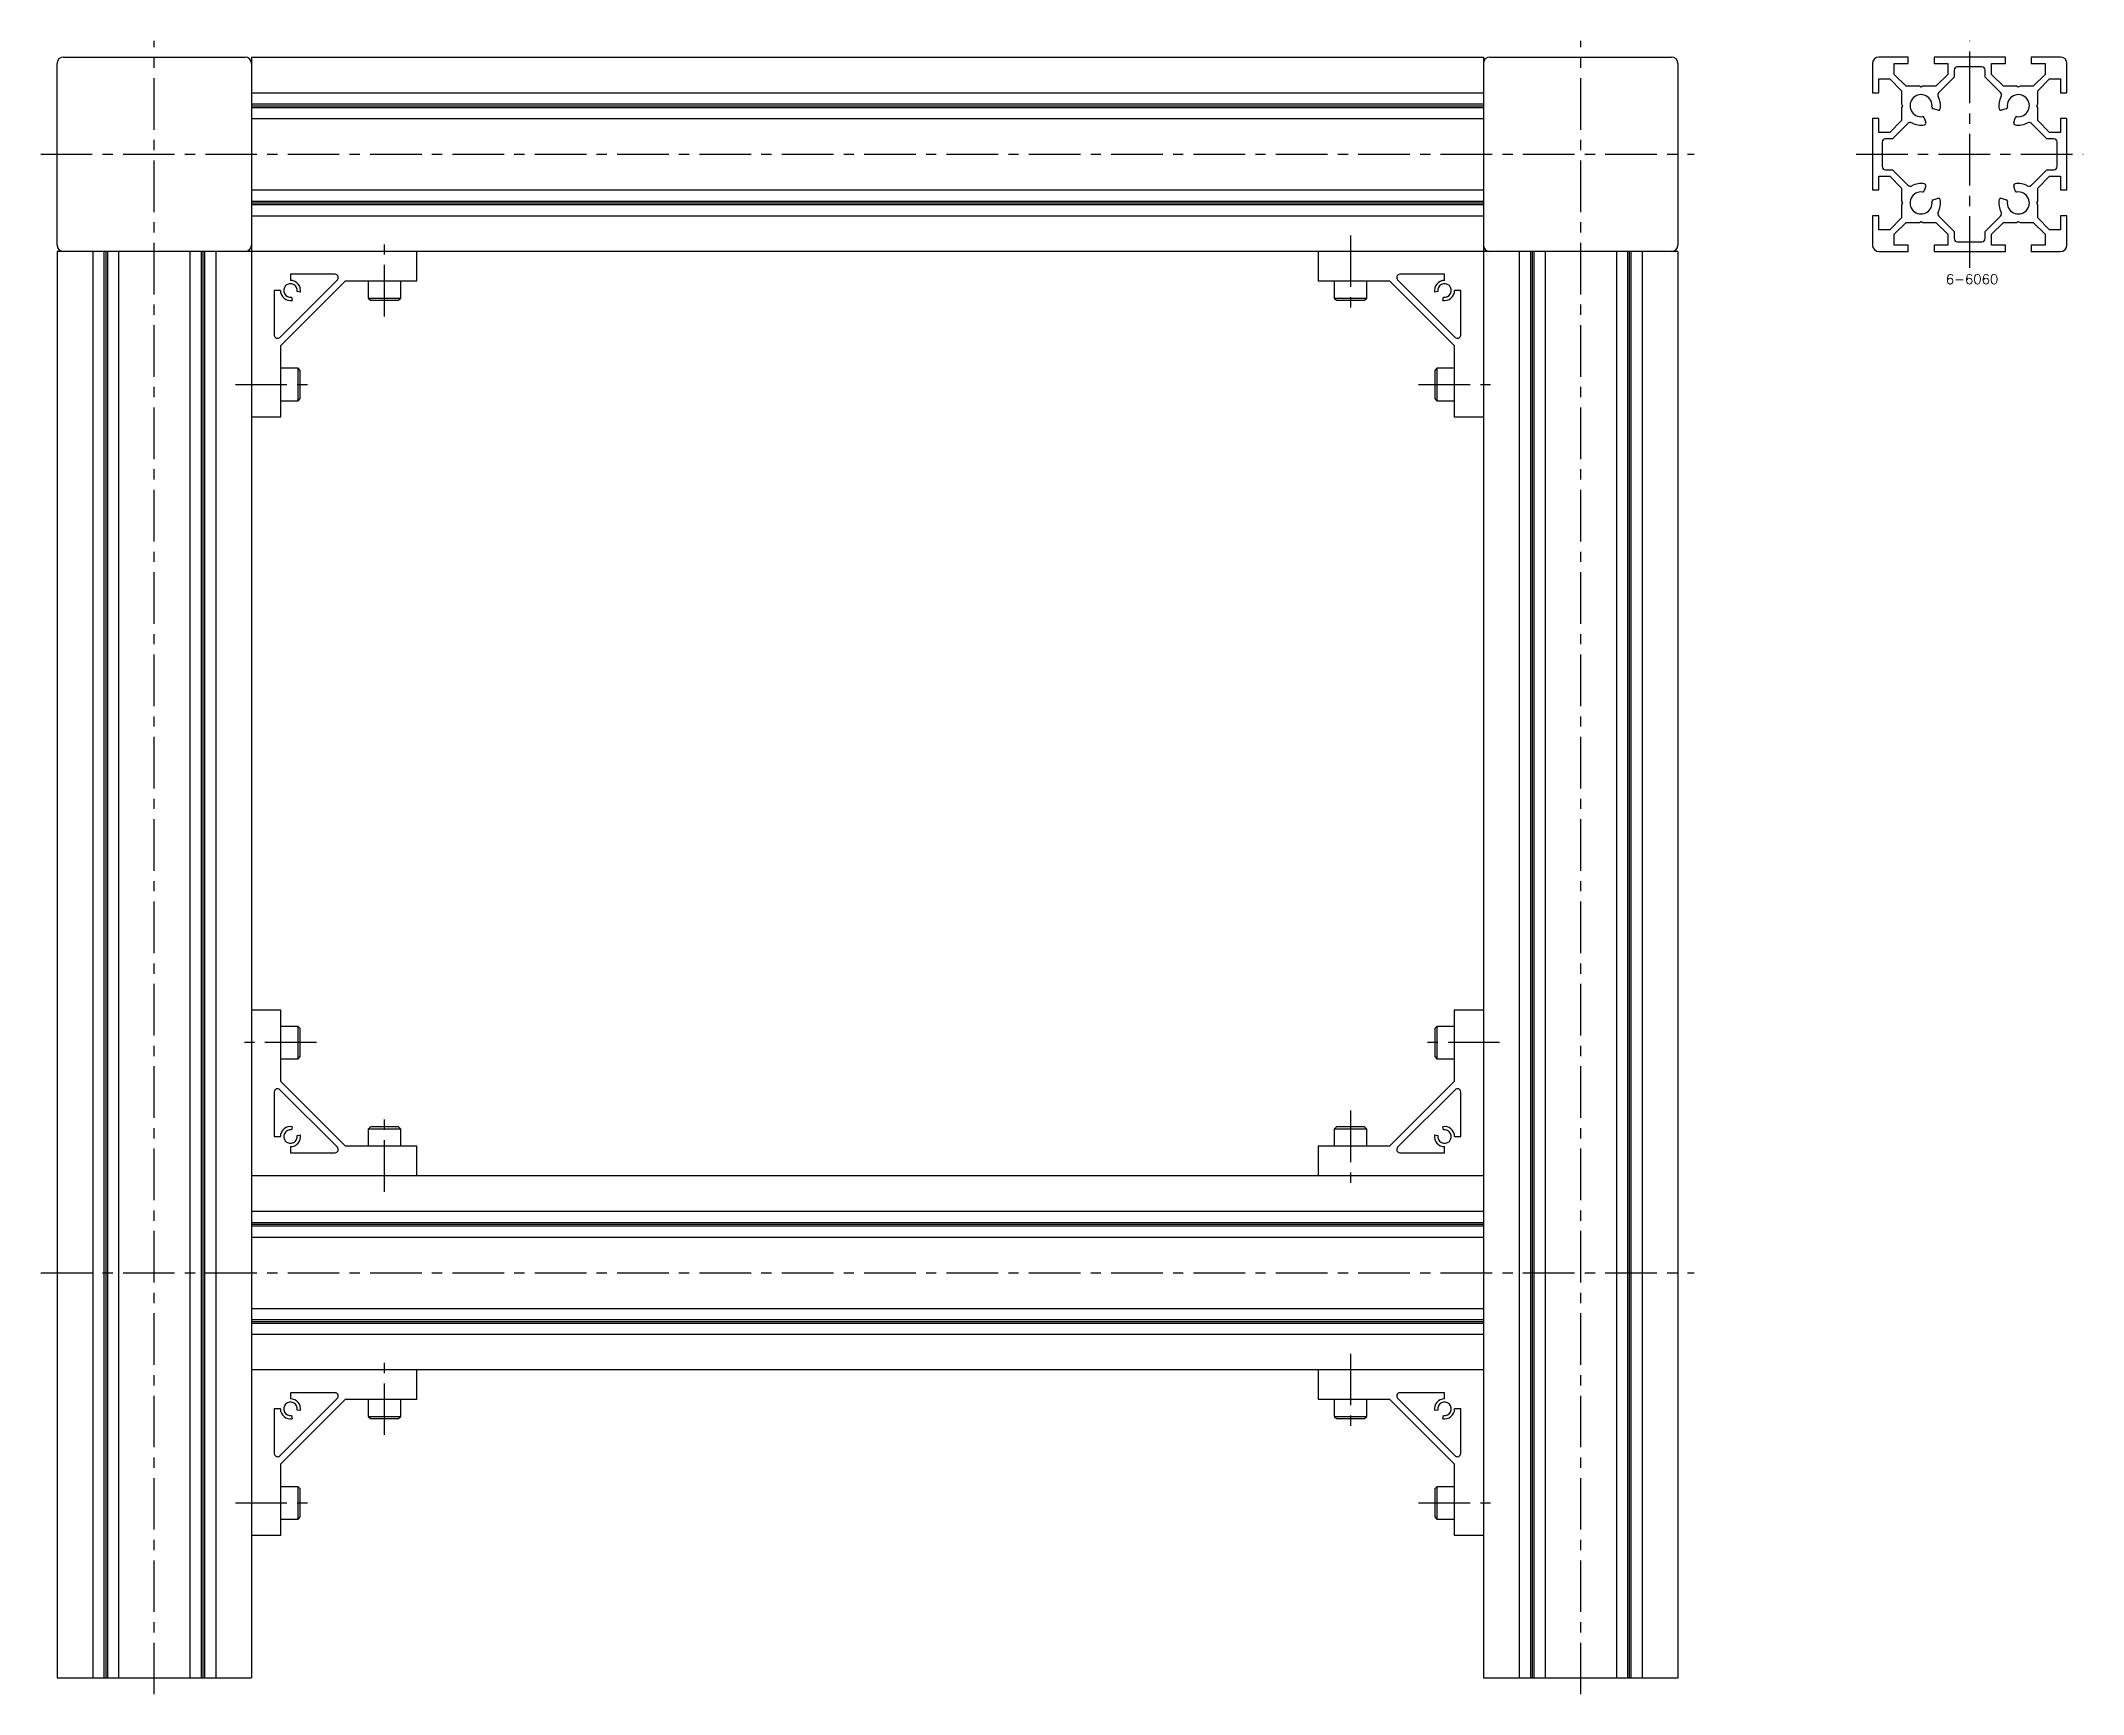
# Model space of a CAD drawing. Extents: x -5 to 1191, y -8 to 1075.
# Drawn here: x 561 to 1191, y 5 to 515 of the extents above; entities that cross this region are included whole.
import ezdxf

# ---------------------------------------------------------------- set-up
doc = ezdxf.new("R2010")
doc.units = 0
doc.header["$LTSCALE"] = 0.5
doc.linetypes.add('CENTER', pattern=[50.8, 31.75, -6.35, 6.35, -6.35])
for name, color, linetype in [('MSM_CENTER', 1, 'CENTER'), ('MSM_CONTINUOUS', 7, 'CONTINUOUS'), ('MSM_PART_NUMBER', 7, 'CONTINUOUS')]:
    doc.layers.add(name, color=color, linetype=linetype)
doc.styles.get("Standard").update_dxf_attribs({"font": 'txt.shx', "height": 3, "bigfont": 'bigfont.shx'})

# ---------------------------------------------------------------- blocks, each defined once
blk = doc.blocks.new('*U10')
at = {"layer": 'MSM_PART_NUMBER'}
blk.add_text('6-6060', height=3, dxfattribs=at).set_placement((1148.62, 439.97))

msp = doc.modelspace()

# ---------------------------------------------------------------- linework, layer by layer
at = {"layer": 'MSM_CENTER'}
for p, q in [((596, 5), (596, 515)), ((1036, 5), (1036, 515)), ((1156, 445), (1156, 515)), ((561, 480), (1071, 480)), ((1121, 480), (1191, 480)), ((667, 430), (667, 455)), ((965, 455), (965, 430)), ((621, 409), (646, 409)), ((986, 409), (1011, 409)), ((646, 206), (621, 206)), ((1011, 206), (986, 206)), ((667, 160), (667, 185)), ((965, 185), (965, 160)), ((561, 135), (1071, 135)), ((667, 85), (667, 110)), ((965, 110), (965, 85)), ((621, 64), (646, 64)), ((986, 64), (1011, 64))]:
    msp.add_line(p, q, dxfattribs=at)
at = {"layer": 'MSM_CONTINUOUS'}
for p, q in [((566, 452), (566, 508)), ((568, 510), (624, 510)), ((626, 510), (626, 10)), ((626, 510), (1006, 510)), ((1006, 510), (1006, 10)), ((1008, 510), (1064, 510)), ((1066, 508), (1066, 452)), ((1126, 508), (1126, 499)), ((1137, 510), (1128, 510)), ((1132.75, 504.66), (1132.75, 508)), ((1132.75, 508), (1137, 508)), ((1136.41, 501), (1132.75, 504.66)), ((1137, 508), (1137, 510)), ((1145, 510), (1145, 508)), ((1167, 510), (1145, 510)), ((1145, 508), (1149.25, 508)), ((1149.25, 504.66), (1145.59, 501)), ((1149.25, 508), (1149.25, 504.66)), ((1151.25, 506), (1151.25, 503.84)), ((1159.75, 507), (1152.25, 507)), ((1160.75, 503.84), (1160.75, 506)), ((1162.75, 504.66), (1162.75, 508)), ((1162.75, 508), (1167, 508)), ((1166.41, 501), (1162.75, 504.66)), ((1167, 508), (1167, 510)), ((1184, 510), (1175, 510)), ((1175, 510), (1175, 508)), ((1175, 508), (1179.25, 508)), ((1179.25, 504.66), (1175.59, 501)), ((1179.25, 508), (1179.25, 504.66)), ((1186, 499), (1186, 508)), ((626, 499), (1006, 499)), ((1126, 499), (1128, 499)), ((1128, 503.25), (1131.34, 503.25)), ((1128, 499), (1128, 503.25)), ((1131.34, 503.25), (1135, 499.59)), ((1135, 499.59), (1135, 495.52)), ((1140.48, 501), (1136.41, 501)), ((1141, 500.7), (1140.48, 501)), ((1141.52, 501), (1141, 500.7)), ((1145.59, 501), (1141.52, 501)), ((1151.25, 503.84), (1146.45, 499.04)), ((1165.55, 499.04), (1160.75, 503.84)), ((1170.48, 501), (1166.41, 501)), ((1171, 500.7), (1170.48, 501)), ((1171.52, 501), (1171, 500.7)), ((1175.59, 501), (1171.52, 501)), ((1177, 499.59), (1180.66, 503.25)), ((1177, 495.52), (1177, 499.59)), ((1180.66, 503.25), (1184, 503.25)), ((1184, 503.25), (1184, 499)), ((1184, 499), (1186, 499)), ((626, 495.52), (1006, 495.52)), ((626, 495), (1006, 495)), ((626, 494.48), (1006, 494.48)), ((1135, 495.52), (1135.3, 495)), ((1135.3, 495), (1135, 494.48)), ((1135, 494.48), (1135, 490.41)), ((1146.29, 493.58), (1144.74, 494)), ((1167.26, 494), (1165.71, 493.58)), ((1176.7, 495), (1177, 495.52)), ((1177, 494.48), (1176.7, 495)), ((1177, 490.41), (1177, 494.48)), ((626, 491), (1006, 491)), ((1128, 491), (1126, 491)), ((1126, 491), (1126, 469)), ((1128, 486.75), (1128, 491)), ((1131.34, 486.75), (1128, 486.75)), ((1135, 490.41), (1131.34, 486.75)), ((1136.96, 489.55), (1132.16, 484.75)), ((1142, 491.26), (1142.42, 489.71)), ((1169.58, 489.71), (1170, 491.26)), ((1179.84, 484.75), (1175.04, 489.55)), ((1180.66, 486.75), (1177, 490.41)), ((1184, 486.75), (1180.66, 486.75)), ((1186, 491), (1184, 491)), ((1184, 491), (1184, 486.75)), ((1186, 469), (1186, 491)), ((1129, 483.75), (1129, 476.25)), ((1132.16, 484.75), (1130, 484.75)), ((1182, 484.75), (1179.84, 484.75)), ((1183, 476.25), (1183, 483.75)), ((1128, 469), (1128, 473.25)), ((1128, 473.25), (1131.34, 473.25)), ((1130, 475.25), (1132.16, 475.25)), ((1131.34, 473.25), (1135, 469.59)), ((1132.16, 475.25), (1136.96, 470.45)), ((1175.04, 470.45), (1179.84, 475.25)), ((1177, 469.59), (1180.66, 473.25)), ((1179.84, 475.25), (1182, 475.25)), ((1180.66, 473.25), (1184, 473.25)), ((1184, 473.25), (1184, 469)), ((626, 469), (1006, 469)), ((1126, 469), (1128, 469)), ((1135, 469.59), (1135, 465.52)), ((1142.42, 470.29), (1142, 468.74)), ((1144.74, 466), (1146.29, 466.42)), ((1165.71, 466.42), (1167.26, 466)), ((1170, 468.74), (1169.58, 470.29)), ((1177, 465.52), (1177, 469.59)), ((1184, 469), (1186, 469)), ((626, 465.52), (1006, 465.52)), ((626, 465), (1006, 465)), ((626, 464.48), (1006, 464.48)), ((626, 461), (1006, 461)), ((1128, 461), (1126, 461)), ((1126, 461), (1126, 452)), ((1128, 456.75), (1128, 461)), ((1135, 460.41), (1131.34, 456.75)), ((1135, 465.52), (1135.3, 465)), ((1135.3, 465), (1135, 464.48)), ((1135, 464.48), (1135, 460.41)), ((1146.45, 460.96), (1151.25, 456.16)), ((1160.75, 456.16), (1165.55, 460.96)), ((1176.7, 465), (1177, 465.52)), ((1177, 464.48), (1176.7, 465)), ((1177, 460.41), (1177, 464.48)), ((1180.66, 456.75), (1177, 460.41)), ((1186, 461), (1184, 461)), ((1184, 461), (1184, 456.75)), ((1186, 452), (1186, 461)), ((1131.34, 456.75), (1128, 456.75)), ((1132.75, 455.34), (1136.41, 459)), ((1132.75, 452), (1132.75, 455.34)), ((1136.41, 459), (1140.48, 459)), ((1140.48, 459), (1141, 459.3)), ((1141, 459.3), (1141.52, 459)), ((1141.52, 459), (1145.59, 459)), ((1145.59, 459), (1149.25, 455.34)), ((1149.25, 455.34), (1149.25, 452)), ((1151.25, 456.16), (1151.25, 454)), ((1160.75, 454), (1160.75, 456.16)), ((1162.75, 455.34), (1166.41, 459)), ((1162.75, 452), (1162.75, 455.34)), ((1166.41, 459), (1170.48, 459)), ((1170.48, 459), (1171, 459.3)), ((1171, 459.3), (1171.52, 459)), ((1171.52, 459), (1175.59, 459)), ((1175.59, 459), (1179.25, 455.34)), ((1179.25, 455.34), (1179.25, 452)), ((1184, 456.75), (1180.66, 456.75)), ((1066, 450), (566, 450)), ((566, 450), (566, 10)), ((577, 450), (577, 10)), ((580.48, 450), (580.48, 10)), ((581, 450), (581, 10)), ((581.52, 450), (581.52, 10)), ((585, 450), (585, 10)), ((607, 450), (607, 10)), ((610.48, 450), (610.48, 10)), ((611, 450), (611, 10)), ((611.52, 450), (611.52, 10)), ((615, 450), (615, 10)), ((677, 441), (677, 450)), ((955, 450), (955, 441)), ((1017, 450), (1017, 10)), ((1020.48, 450), (1020.48, 10)), ((1021, 450), (1021, 10)), ((1021.52, 450), (1021.52, 10)), ((1025, 450), (1025, 10)), ((1047, 450), (1047, 10)), ((1050.48, 450), (1050.48, 10)), ((1051, 450), (1051, 10)), ((1051.52, 450), (1051.52, 10)), ((1055, 450), (1055, 10)), ((1066, 450), (1066, 10)), ((1128, 450), (1137, 450)), ((1137, 452), (1132.75, 452)), ((1137, 450), (1137, 452)), ((1149.25, 452), (1145, 452)), ((1145, 452), (1145, 450)), ((1145, 450), (1167, 450)), ((1152.25, 453), (1159.75, 453)), ((1167, 452), (1162.75, 452)), ((1167, 450), (1167, 452)), ((1175, 452), (1175, 450)), ((1179.25, 452), (1175, 452)), ((1175, 450), (1184, 450)), ((634.71, 423.54), (652.46, 441.29)), ((635, 421), (655, 441)), ((638, 443), (638, 441.1)), ((651.76, 443), (638, 443)), ((655, 441), (677, 441)), ((662, 441), (662, 435.67)), ((672, 435.67), (672, 441)), ((955, 441), (977, 441)), ((960, 441), (960, 435.67)), ((970, 435.67), (970, 441)), ((977, 441), (997, 421)), ((979.54, 441.29), (997.29, 423.54)), ((994, 443), (980.24, 443)), ((994, 441.1), (994, 443)), ((633, 438), (633, 424.24)), ((634.9, 438), (633, 438)), ((638.36, 435.93), (638.54, 434.95)), ((641.05, 437.46), (640.07, 437.64)), ((662, 435.67), (662.67, 435)), ((662, 435.67), (672, 435.67)), ((662.67, 435), (671.33, 435)), ((671.33, 435), (672, 435.67)), ((960, 435.67), (960.67, 435)), ((960, 435.67), (970, 435.67)), ((960.67, 435), (969.33, 435)), ((969.33, 435), (970, 435.67)), ((991.93, 437.64), (990.95, 437.46)), ((993.46, 434.95), (993.64, 435.93)), ((999, 438), (997.1, 438)), ((999, 424.24), (999, 438)), ((635, 399), (635, 421)), ((997, 421), (997, 399)), ((640.33, 414), (635, 414)), ((641, 413.33), (640.33, 414)), ((640.33, 404), (640.33, 414)), ((641, 404.67), (641, 413.33)), ((991.67, 414), (991, 413.33)), ((991, 413.33), (991, 404.67)), ((997, 414), (991.67, 414)), ((991.67, 414), (991.67, 404)), ((635, 404), (640.33, 404)), ((640.33, 404), (641, 404.67)), ((991, 404.67), (991.67, 404)), ((991.67, 404), (997, 404)), ((626, 399), (635, 399)), ((997, 399), (1006, 399)), ((635, 216), (626, 216)), ((635, 194), (635, 216)), ((1006, 216), (997, 216)), ((997, 216), (997, 194)), ((640.33, 211), (635, 211)), ((641, 210.33), (640.33, 211)), ((640.33, 201), (640.33, 211)), ((641, 201.67), (641, 210.33)), ((991.67, 211), (991, 210.33)), ((991, 210.33), (991, 201.67)), ((997, 211), (991.67, 211)), ((991.67, 211), (991.67, 201)), ((640.33, 201), (641, 201.67)), ((991, 201.67), (991.67, 201)), ((635, 201), (640.33, 201)), ((991.67, 201), (997, 201)), ((633, 190.76), (633, 177)), ((652.46, 173.71), (634.71, 191.46)), ((655, 174), (635, 194)), ((997, 194), (977, 174)), ((997.29, 191.46), (979.54, 173.71)), ((999, 177), (999, 190.76)), ((633, 177), (634.9, 177)), ((638.54, 180.05), (638.36, 179.07)), ((640.07, 177.36), (641.05, 177.54)), ((662.67, 180), (662, 179.33)), ((662, 179.33), (662, 174)), ((672, 179.33), (662, 179.33)), ((671.33, 180), (662.67, 180)), ((672, 179.33), (671.33, 180)), ((672, 174), (672, 179.33)), ((960.67, 180), (960, 179.33)), ((960, 179.33), (960, 174)), ((970, 179.33), (960, 179.33)), ((969.33, 180), (960.67, 180)), ((970, 179.33), (969.33, 180)), ((970, 174), (970, 179.33)), ((990.95, 177.54), (991.93, 177.36)), ((993.64, 179.07), (993.46, 180.05)), ((997.1, 177), (999, 177)), ((638, 173.9), (638, 172)), ((638, 172), (651.76, 172)), ((677, 174), (655, 174)), ((677, 165), (677, 174)), ((977, 174), (955, 174)), ((955, 174), (955, 165)), ((980.24, 172), (994, 172)), ((994, 172), (994, 173.9)), ((626, 165), (1006, 165)), ((626, 154), (1006, 154)), ((626, 150.52), (1006, 150.52)), ((626, 150), (1006, 150)), ((626, 149.48), (1006, 149.48)), ((626, 146), (1006, 146)), ((626, 124), (1006, 124)), ((626, 120.52), (1006, 120.52)), ((626, 120), (1006, 120)), ((626, 119.48), (1006, 119.48)), ((626, 116), (1006, 116)), ((1006, 105), (626, 105)), ((677, 96), (677, 105)), ((955, 105), (955, 96)), ((634.71, 78.54), (652.46, 96.29)), ((635, 76), (655, 96)), ((638, 98), (638, 96.1)), ((651.76, 98), (638, 98)), ((655, 96), (677, 96)), ((662, 96), (662, 90.67)), ((672, 90.67), (672, 96)), ((955, 96), (977, 96)), ((960, 96), (960, 90.67)), ((970, 90.67), (970, 96)), ((977, 96), (997, 76)), ((979.54, 96.29), (997.29, 78.54)), ((994, 98), (980.24, 98)), ((994, 96.1), (994, 98)), ((633, 93), (633, 79.24)), ((634.9, 93), (633, 93)), ((638.36, 90.93), (638.54, 89.95)), ((641.05, 92.46), (640.07, 92.64)), ((662, 90.67), (662.67, 90)), ((662, 90.67), (672, 90.67)), ((662.67, 90), (671.33, 90)), ((671.33, 90), (672, 90.67)), ((960, 90.67), (960.67, 90)), ((960, 90.67), (970, 90.67)), ((960.67, 90), (969.33, 90)), ((969.33, 90), (970, 90.67)), ((991.93, 92.64), (990.95, 92.46)), ((993.46, 89.95), (993.64, 90.93)), ((999, 93), (997.1, 93)), ((999, 79.24), (999, 93)), ((635, 54), (635, 76)), ((997, 76), (997, 54)), ((640.33, 69), (635, 69)), ((641, 68.33), (640.33, 69)), ((640.33, 59), (640.33, 69)), ((641, 59.67), (641, 68.33)), ((991.67, 69), (991, 68.33)), ((991, 68.33), (991, 59.67)), ((997, 69), (991.67, 69)), ((991.67, 69), (991.67, 59)), ((635, 59), (640.33, 59)), ((640.33, 59), (641, 59.67)), ((991, 59.67), (991.67, 59)), ((991.67, 59), (997, 59)), ((626, 54), (635, 54)), ((997, 54), (1006, 54)), ((566, 10), (626, 10)), ((1006, 10), (1066, 10))]:
    msp.add_line(p, q, dxfattribs=at)
for centre, radius, start, end in [((568, 508), 2, 90, 180), ((624, 508), 2, 0, 90), ((1008, 508), 2, 90, 180), ((1064, 508), 2, 0, 90), ((1128, 508), 2, 90, 180), ((1152.25, 506), 1, 90, 180), ((1159.75, 506), 1, 0, 90), ((1184, 508), 2, 0, 90), ((1141, 495), 3.4, 352.36589, 277.63411), ((1147.16, 498.33), 1, 135, 208.39845), ((1141, 495), 6, 350.21591, 28.39845), ((1171, 495), 6, 151.60155, 189.78409), ((1164.84, 498.33), 1, 331.60155, 45), ((1171, 495), 3.4, 262.36588, 187.63411), ((1141.52, 491.13), 0.5, 15, 97.63411), ((1144.87, 494.48), 0.5, 172.36589, 255), ((1146.42, 494.07), 0.5, 255, 350.21591), ((1165.58, 494.07), 0.5, 189.78408, 285), ((1167.13, 494.48), 0.5, 285, 7.63411), ((1170.48, 491.13), 0.5, 82.36589, 165), ((1137.67, 488.84), 1, 61.60155, 135), ((1141, 495), 6, 241.60155, 279.78409), ((1141.93, 489.58), 0.5, 279.78409, 15), ((1170.07, 489.58), 0.5, 165, 260.21591), ((1171, 495), 6, 260.21591, 298.39845), ((1174.33, 488.84), 1, 45, 118.39845), ((1130, 483.75), 1, 90, 180), ((1182, 483.75), 1, 0, 90), ((1130, 476.25), 1, 180, 270), ((1182, 476.25), 1, 270, 0), ((1137.67, 471.16), 1, 225, 298.39845), ((1141, 465), 3.4, 82.36589, 7.63411), ((1141, 465), 6, 80.21591, 118.39845), ((1141.52, 468.87), 0.5, 262.36589, 345), ((1141.93, 470.42), 0.5, 345, 80.21591), ((1146.42, 465.93), 0.5, 9.78409, 105), ((1165.58, 465.93), 0.5, 75, 170.21591), ((1171, 465), 3.4, 172.36588, 97.63411), ((1170.07, 470.42), 0.5, 99.78409, 195), ((1171, 465), 6, 61.60155, 99.78409), ((1170.48, 468.87), 0.5, 195, 277.63411), ((1174.33, 471.16), 1, 241.60155, 315), ((1144.87, 465.52), 0.5, 105, 187.63411), ((1147.16, 461.67), 1, 151.60155, 225), ((1141, 465), 6, 331.60155, 9.78409), ((1171, 465), 6, 170.21591, 208.39845), ((1164.84, 461.67), 1, 315, 28.39845), ((1167.13, 465.52), 0.5, 352.36589, 75), ((1152.25, 454), 1, 180, 270), ((1159.75, 454), 1, 270, 0), ((568, 452), 2, 180, 270), ((624, 452), 2, 270, 0), ((1008, 452), 2, 180, 270), ((1064, 452), 2, 270, 0), ((1128, 452), 2, 180, 270), ((1184, 452), 2, 270, 0), ((638, 438), 3.1, 350, 90), ((651.76, 442), 1, 315, 90), ((980.24, 442), 1, 90, 225), ((994, 438), 3.1, 90, 190), ((638, 438), 3.1, 180, 280), ((638, 438), 2.1, 350, 280), ((994, 438), 2.1, 260, 190), ((994, 438), 3.1, 260, 0), ((634, 424.24), 1, 180, 315), ((998, 424.24), 1, 225, 0), ((634, 190.76), 1, 45, 180), ((998, 190.76), 1, 0, 135), ((638, 177), 3.1, 80, 180), ((638, 177), 2.1, 80, 10), ((638, 177), 3.1, 270, 10), ((994, 177), 3.1, 170, 270), ((994, 177), 2.1, 170, 100), ((994, 177), 3.1, 0, 100), ((651.76, 173), 1, 270, 45), ((980.24, 173), 1, 135, 270), ((638, 93), 2.1, 350, 280), ((638, 93), 3.1, 350, 90), ((651.76, 97), 1, 315, 90), ((980.24, 97), 1, 90, 225), ((994, 93), 3.1, 90, 190), ((994, 93), 2.1, 260, 190), ((638, 93), 3.1, 180, 280), ((994, 93), 3.1, 260, 0), ((634, 79.24), 1, 180, 315), ((998, 79.24), 1, 225, 0)]:
    msp.add_arc(centre, radius, start, end, dxfattribs=at)

# ---------------------------------------------------------------- block references
msp.add_blockref('*U10', (0, 0), dxfattribs=at)

doc.saveas('drawing.dxf')
